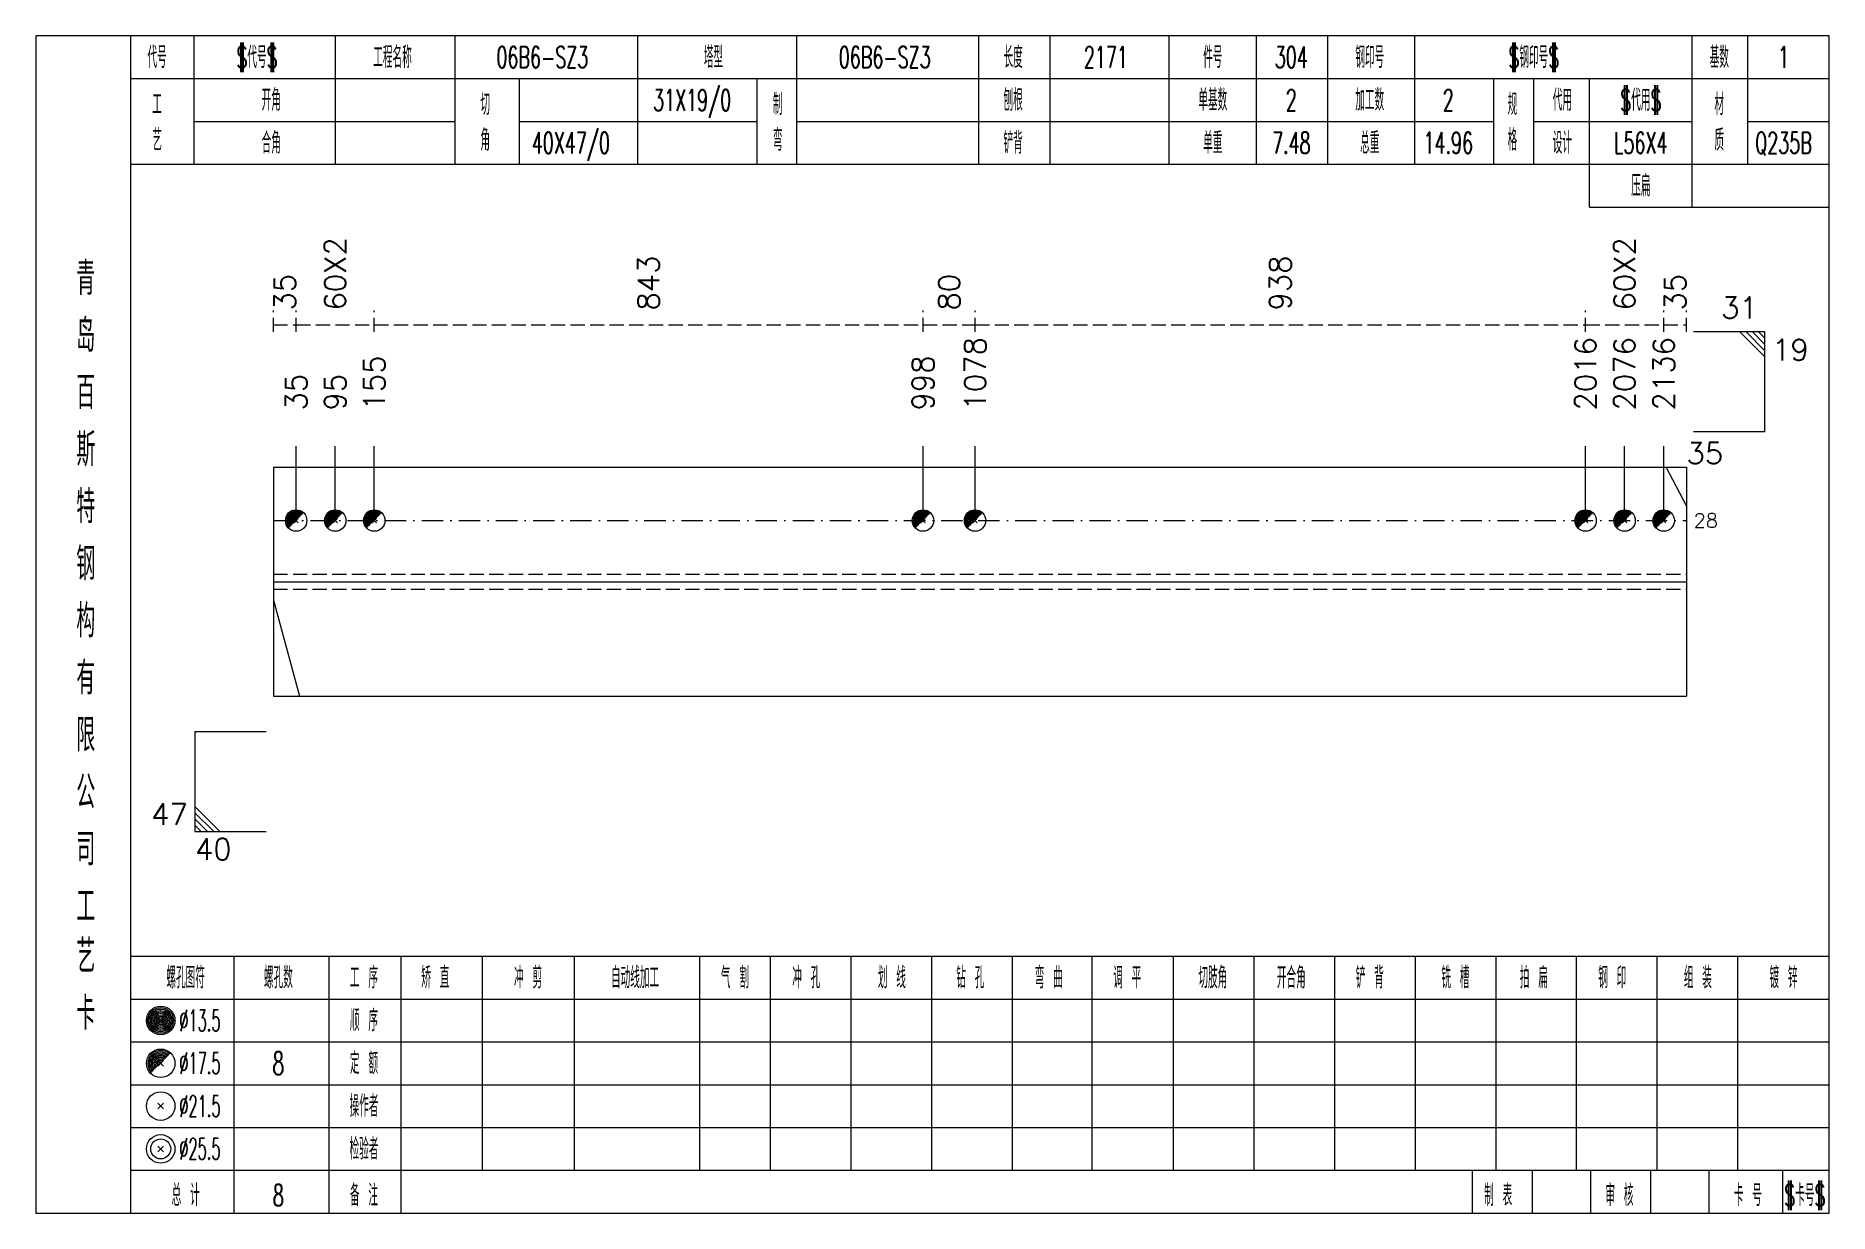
# Model space of a CAD drawing. Extents: x -533 to 8774, y 0 to 7979.
# Drawn here: x 4216.8 to 4468.2, y 6432.7 to 6597.7 of the extents above; entities that cross this region are included whole.
import ezdxf
from ezdxf.enums import TextEntityAlignment as Align

# ---------------------------------------------------------------- set-up
doc = ezdxf.new("R2010")
doc.units = 0
doc.header["$MEASUREMENT"] = 0
doc.linetypes.add('一点画线', pattern=[5.2, 3, -1, 0.2, -1])
doc.linetypes.add('虚线', pattern=[2.75, 2, -0.75])
doc.layers.get('0').update_dxf_attribs({"linetype": 'CONTINUOUS', "lineweight": 25})
for name, color, linetype, lineweight in [('1', 7, 'CONTINUOUS', 25), ('4', 7, 'CONTINUOUS', 25), ('5', 7, 'CONTINUOUS', 25)]:
    doc.layers.add(name, color=color, linetype=linetype, lineweight=lineweight)
doc.styles.get("Standard").update_dxf_attribs({"font": 'simplex.shx', "width": 0.7, "height": 3, "bigfont": 'gbhzfs.shx'})

msp = doc.modelspace()

# ---------------------------------------------------------------- texts
at = {"color": 8, "linetype": 'Continuous', "lineweight": 9}
for s, p in [('60X2', (4258.77, 6559.24)), ('60X2', (4439.53, 6559.24)), ('843', (4302.7, 6559.24)), ('938', (4391.26, 6559.24)), ('35', (4251.7, 6559.24)), ('80', (4344.82, 6559.24)), ('35', (4446.6, 6559.24))]:
    msp.add_text(s, height=3, rotation=90, dxfattribs=at).set_placement(p, align=Align.MIDDLE_LEFT)
at = {"color": 7, "linetype": 'Continuous', "lineweight": 13}
for s, p in [('31', (4458.2, 6557.24)), ('47', (4238.1, 6486.24))]:
    msp.add_text(s, height=3, dxfattribs=at).set_placement(p, align=Align.BOTTOM_RIGHT)
for s, p in [('1078', (4348.47, 6545.24)), ('2016', (4434.06, 6545.24)), ('2076', (4439.53, 6545.24)), ('2136', (4445.01, 6545.24)), ('155', (4264.24, 6545.24)), ('998', (4341.17, 6545.24)), ('35', (4253.29, 6545.24)), ('95', (4258.77, 6545.24))]:
    msp.add_text(s, height=3, rotation=90, dxfattribs=at).set_placement(p, align=Align.MIDDLE_LEFT)
for s, p in [('19', (4460.2, 6555.24)), ('40', (4239.1, 6485.24))]:
    msp.add_text(s, height=3, dxfattribs=at).set_placement(p, align=Align.TOP_LEFT)
for s, height, p in [('35', 3, (4448.2, 6539.24)), ('28', 2, (4449.2, 6529.81))]:
    msp.add_text(s, height=height, dxfattribs=at).set_placement(p, align=Align.MIDDLE_LEFT)
at = {"layer": '4', "color": 1, "linetype": 'Continuous', "lineweight": 13}
for s, height, width, p in [('$代号$', 3, 0.6, (4247.8, 6594.74)), ('$钢印号$', 3, 0.6, (4426.8, 6594.74)), ('代号', 3, 0.6, (4233.8, 6594.74)), ('工程名称', 3, 0.6, (4266.8, 6594.74)), ('06B6-SZ3', 3, 0.6, (4287.8, 6594.74)), ('塔型', 3, 0.6, (4311.8, 6594.74)), ('06B6-SZ3', 3, 0.6, (4335.8, 6594.74)), ('长度', 3, 0.6, (4353.8, 6594.74)), ('2171', 3, 0.6, (4366.8, 6594.74)), ('件号', 3, 0.6, (4381.8, 6594.74)), ('304', 3, 0.6, (4392.8, 6594.74)), ('钢印号', 3, 0.6, (4403.8, 6594.74)), ('基数', 3, 0.6, (4452.8, 6594.74)), ('1', 3, 0.6, (4461.8, 6594.74)), ('工', 3, 0.6, (4233.8, 6588.14)), ('开角', 3, 0.6, (4249.8, 6588.74)), ('切', 3, 0.6, (4279.8, 6588.14)), ('31X19/0', 3, 0.6, (4308.8, 6588.74)), ('制', 3, 0.6, (4320.8, 6588.14)), ('刨根', 3, 0.6, (4353.8, 6588.74)), ('单基数', 3, 0.6, (4381.8, 6588.74)), ('2', 3, 0.6, (4392.8, 6588.74)), ('加工数', 3, 0.6, (4403.8, 6588.74)), ('2', 3, 0.6, (4414.8, 6588.74)), ('规', 3, 0.6, (4423.8, 6588.14)), ('代用', 3, 0.6, (4430.8, 6588.74)), ('$代用$', 3, 0.6, (4441.8, 6588.74)), ('材', 3, 0.6, (4452.8, 6588.14)), ('艺', 3, 0.6, (4233.8, 6583.14)), ('合角', 3, 0.6, (4249.8, 6582.74)), ('角', 3, 0.6, (4279.8, 6583.14)), ('40X47/0', 3, 0.6, (4291.8, 6582.74)), ('弯', 3, 0.6, (4320.8, 6583.14)), ('铲背', 3, 0.6, (4353.8, 6582.74)), ('单重', 3, 0.6, (4381.8, 6582.74)), ('7.48', 3, 0.6, (4392.8, 6582.74)), ('总重', 3, 0.6, (4403.8, 6582.74)), ('14.96', 3, 0.6, (4414.8, 6582.74)), ('格', 3, 0.6, (4423.8, 6583.14)), ('设计', 3, 0.6, (4430.8, 6582.74)), ('L56X4', 3, 0.6, (4441.8, 6582.74)), ('质', 3, 0.6, (4452.8, 6583.14)), ('Q235B', 3, 0.6, (4461.8, 6582.74)), ('压扁', 3, 0.6, (4441.8, 6576.74)), ('青', 4.6, 0.8, (4223.8, 6563.74)), ('岛', 4.6, 0.8, (4223.8, 6555.74)), ('百', 4.6, 0.8, (4223.8, 6547.74)), ('斯', 4.6, 0.8, (4223.8, 6539.74)), ('特', 4.6, 0.8, (4223.8, 6531.74)), ('钢', 4.6, 0.8, (4223.8, 6523.74)), ('构', 4.6, 0.8, (4223.8, 6515.74)), ('有', 4.6, 0.8, (4223.8, 6507.74)), ('限', 4.6, 0.8, (4223.8, 6499.74)), ('公', 4.6, 0.8, (4223.8, 6491.74)), ('司', 4.6, 0.8, (4223.8, 6483.74)), ('工', 4.6, 0.8, (4223.8, 6475.74)), ('艺', 4.6, 0.8, (4223.8, 6468.74)), ('螺孔图符', 3, 0.6, (4237.8, 6465.74)), ('螺孔数', 3, 0.6, (4250.8, 6465.74)), ('工 序', 3, 0.6, (4262.8, 6465.74)), ('矫 直', 3, 0.6, (4272.8, 6465.74)), ('冲 剪', 3, 0.6, (4285.8, 6465.74)), ('自动线加工', 3, 0.6, (4300.8, 6465.74)), ('气 割', 3, 0.6, (4314.8, 6465.74)), ('冲 孔', 3, 0.6, (4324.8, 6465.74)), ('划 线', 3, 0.6, (4336.8, 6465.74)), ('钻 孔', 3, 0.6, (4347.8, 6465.74)), ('弯 曲', 3, 0.6, (4358.8, 6465.74)), ('调 平', 3, 0.6, (4369.8, 6465.74)), ('切肢角', 3, 0.6, (4381.8, 6465.74)), ('开合角', 3, 0.6, (4392.8, 6465.74)), ('铲 背', 3, 0.6, (4403.8, 6465.74)), ('铣 槽', 3, 0.6, (4415.8, 6465.74)), ('拍 扁', 3, 0.6, (4426.8, 6465.74)), ('钢 印', 3, 0.6, (4437.8, 6465.74)), ('组 装', 3, 0.6, (4449.8, 6465.74)), ('镀 锌', 3, 0.6, (4461.8, 6465.74)), ('卡', 4.6, 0.8, (4223.8, 6460.74)), ('%%C13.5', 3, 0.5, (4239.8, 6459.74)), ('顺 序', 3, 0.6, (4262.8, 6459.74)), ('%%C17.5', 3, 0.5, (4239.8, 6453.74)), ('8', 3.2, 0.6, (4250.8, 6453.74)), ('定 额', 3, 0.6, (4262.8, 6453.74)), ('%%C21.5', 3, 0.5, (4239.8, 6447.74)), ('操作者', 3, 0.6, (4262.8, 6447.74)), ('检验者', 3, 0.6, (4262.8, 6441.74)), ('%%C25.5', 3, 0.5, (4239.8, 6441.74)), ('总 计', 3, 0.6, (4237.8, 6435.24)), ('8', 3, 0.6, (4250.8, 6435.24)), ('备 注', 3, 0.6, (4262.8, 6435.24)), ('制 表', 3, 0.6, (4421.8, 6435.24)), ('审 核', 3, 0.6, (4438.8, 6435.24)), ('卡 号', 3, 0.6, (4456.8, 6435.24)), ('$卡号$', 3, 0.6, (4464.8, 6435.24))]:
    msp.add_text(s, height=height, dxfattribs=dict(at, width=width)).set_placement(p, align=Align.MIDDLE_CENTER)

# ---------------------------------------------------------------- blocks, each defined once
blk = doc.blocks.new('孔17.5')
at = {"layer": '5', "color": 7, "linetype": 'Continuous', "lineweight": 0}
for p, q in [((-0.2, -0.2), (0.2, 0.2)), ((-0.2, 0.2), (0.2, -0.2))]:
    blk.add_line(p, q, dxfattribs=at)
at = {"layer": '5', "color": 7, "linetype": 'Continuous', "lineweight": 13}
blk.add_circle((0, 0), 1, dxfattribs=at)
for radius in [0.9, 0.8, 0.7, 0.6, 0.5, 0.4, 0.3, 0.2, 0.1]:
    blk.add_arc((0, 0), radius, 45, 225, dxfattribs=at)

# ---------------------------------------------------------------- linework, layer by layer
at = {"color": 8, "linetype": '虚线', "lineweight": 9}
for p, q in [((4250.1, 6556.24), (4250.1, 6559.24)), ((4253.29, 6556.24), (4253.29, 6559.24)), ((4253.29, 6556.24), (4253.29, 6559.24)), ((4264.24, 6556.24), (4264.24, 6559.24)), ((4264.24, 6556.24), (4264.24, 6559.24)), ((4341.17, 6556.24), (4341.17, 6559.24)), ((4341.17, 6556.24), (4341.17, 6559.24)), ((4348.47, 6556.24), (4348.47, 6559.24)), ((4348.47, 6556.24), (4348.47, 6559.24)), ((4434.06, 6556.24), (4434.06, 6559.24)), ((4434.06, 6556.24), (4434.06, 6559.24)), ((4445.01, 6556.24), (4445.01, 6559.24)), ((4445.01, 6556.24), (4445.01, 6559.24)), ((4448.2, 6556.24), (4448.2, 6559.24)), ((4250.1, 6557.24), (4253.29, 6557.24)), ((4253.29, 6557.24), (4264.24, 6557.24)), ((4264.24, 6557.24), (4341.17, 6557.24)), ((4341.17, 6557.24), (4348.47, 6557.24)), ((4348.47, 6557.24), (4434.06, 6557.24)), ((4434.06, 6557.24), (4445.01, 6557.24)), ((4445.01, 6557.24), (4448.2, 6557.24))]:
    msp.add_line(p, q, dxfattribs=at)
at = {"color": 7, "linetype": 'Continuous', "lineweight": 13}
for p, q in [((4459.2, 6556.24), (4449.2, 6556.24)), ((4455.7, 6556.24), (4459.2, 6552.74)), ((4456.57, 6556.24), (4459.2, 6553.61)), ((4457.45, 6556.24), (4459.2, 6554.49)), ((4458.32, 6556.24), (4459.2, 6555.36)), ((4459.2, 6542.24), (4459.2, 6556.24)), ((4459.2, 6542.24), (4449.2, 6542.24)), ((4253.29, 6529.81), (4253.29, 6540.24)), ((4258.77, 6529.81), (4258.77, 6540.24)), ((4264.24, 6529.81), (4264.24, 6540.24)), ((4341.17, 6529.81), (4341.17, 6540.24)), ((4348.47, 6529.81), (4348.47, 6540.24)), ((4434.06, 6529.81), (4434.06, 6540.24)), ((4439.53, 6529.81), (4439.53, 6540.24)), ((4445.01, 6529.81), (4445.01, 6540.24)), ((4448.2, 6531.86), (4445.37, 6537.31)), ((4250.1, 6518.65), (4253.75, 6505.17)), ((4239.1, 6500.24), (4249.1, 6500.24)), ((4239.1, 6500.24), (4239.1, 6486.24)), ((4242.6, 6486.24), (4239.1, 6489.74)), ((4241.73, 6486.24), (4239.1, 6488.86)), ((4240.85, 6486.24), (4239.1, 6487.99)), ((4239.98, 6486.24), (4239.1, 6487.11)), ((4239.1, 6486.24), (4249.1, 6486.24))]:
    msp.add_line(p, q, dxfattribs=at)
at = {"color": 7, "linetype": 'Continuous', "lineweight": 18}
for p, q in [((4250.1, 6537.31), (4250.1, 6505.17)), ((4250.1, 6537.31), (4448.2, 6537.31)), ((4448.2, 6537.31), (4448.2, 6505.17)), ((4250.1, 6521.24), (4448.2, 6521.24))]:
    msp.add_line(p, q, dxfattribs=at)
at = {"color": 3, "linetype": '一点画线', "lineweight": 13}
msp.add_line((4250.1, 6529.81), (4448.2, 6529.81), dxfattribs=at)
at = {"color": 1, "linetype": '虚线', "lineweight": 18}
for p, q in [((4250.1, 6522.31), (4448.2, 6522.31)), ((4250.1, 6520.17), (4448.2, 6520.17))]:
    msp.add_line(p, q, dxfattribs=at)
at = {"layer": '1', "color": 7, "linetype": 'Continuous', "lineweight": 18}
msp.add_line((4250.1, 6505.17), (4448.2, 6505.17), dxfattribs=at)
at = {"layer": '4', "color": 1, "linetype": 'Continuous', "lineweight": 18}
for p, q in [((4230.1, 6432.74), (4230.1, 6597.74)), ((4239, 6579.74), (4239, 6597.74)), ((4258.8, 6579.74), (4258.8, 6597.74)), ((4275.6, 6579.74), (4275.6, 6597.74)), ((4301.2, 6579.74), (4301.2, 6597.74)), ((4323.5, 6579.74), (4323.5, 6597.74)), ((4349, 6579.74), (4349, 6597.74)), ((4359, 6579.74), (4359, 6597.74)), ((4375.7, 6579.74), (4375.7, 6597.74)), ((4387.9, 6579.74), (4387.9, 6597.74)), ((4397.9, 6579.74), (4397.9, 6597.74)), ((4410.1, 6579.74), (4410.1, 6597.74)), ((4449, 6573.74), (4449, 6597.74)), ((4456.8, 6579.74), (4456.8, 6597.74)), ((4230.1, 6591.74), (4468.2, 6591.74)), ((4284.6, 6579.74), (4284.6, 6591.74)), ((4317.9, 6579.74), (4317.9, 6591.74)), ((4421.2, 6579.74), (4421.2, 6591.74)), ((4426.8, 6579.74), (4426.8, 6591.74)), ((4434.6, 6573.74), (4434.6, 6591.74)), ((4239, 6585.74), (4275.6, 6585.74)), ((4284.6, 6585.74), (4317.9, 6585.74)), ((4323.5, 6585.74), (4421.2, 6585.74)), ((4426.8, 6585.74), (4449, 6585.74)), ((4456.8, 6585.74), (4468.2, 6585.74)), ((4230.1, 6579.74), (4468.2, 6579.74)), ((4434.6, 6573.74), (4468.2, 6573.74)), ((4230.1, 6468.74), (4468.2, 6468.74)), ((4244.6, 6432.74), (4244.6, 6468.74)), ((4257.9, 6432.74), (4257.9, 6468.74)), ((4268, 6432.74), (4268, 6468.74)), ((4279.4, 6438.74), (4279.4, 6468.74)), ((4292.3, 6438.74), (4292.3, 6468.74)), ((4309.9, 6438.74), (4309.9, 6468.74)), ((4319.8, 6438.74), (4319.8, 6468.74)), ((4331.1, 6438.74), (4331.1, 6468.74)), ((4342.4, 6438.74), (4342.4, 6468.74)), ((4353.7, 6438.74), (4353.7, 6468.74)), ((4364.9, 6438.74), (4364.9, 6468.74)), ((4376.3, 6438.74), (4376.3, 6468.74)), ((4387.6, 6438.74), (4387.6, 6468.74)), ((4398.9, 6438.74), (4398.9, 6468.74)), ((4410.2, 6438.74), (4410.2, 6468.74)), ((4421.5, 6438.74), (4421.5, 6468.74)), ((4432.8, 6438.74), (4432.8, 6468.74)), ((4444.1, 6438.74), (4444.1, 6468.74)), ((4455.4, 6438.74), (4455.4, 6468.74)), ((4230.1, 6462.74), (4468.2, 6462.74)), ((4230.1, 6456.74), (4468.2, 6456.74)), ((4230.1, 6450.74), (4468.2, 6450.74)), ((4230.1, 6444.74), (4468.2, 6444.74)), ((4230.1, 6438.74), (4468.2, 6438.74)), ((4418.2, 6432.74), (4418.2, 6438.74)), ((4426.6, 6432.74), (4426.6, 6438.74)), ((4434.8, 6432.74), (4434.8, 6438.74)), ((4443.2, 6432.74), (4443.2, 6438.74)), ((4451.4, 6432.74), (4451.4, 6438.74)), ((4461.7, 6432.74), (4461.7, 6438.74))]:
    msp.add_line(p, q, dxfattribs=at)
at = {"layer": '4', "color": 7, "linetype": 'Continuous', "lineweight": 13}
for p, q in [((4234.1, 6459.54), (4234.5, 6459.94)), ((4234.5, 6459.54), (4234.1, 6459.94)), ((4233.9, 6447.34), (4234.7, 6448.14)), ((4234.7, 6447.34), (4233.9, 6448.14)), ((4233.9, 6441.34), (4234.7, 6442.14)), ((4234.7, 6441.34), (4233.9, 6442.14))]:
    msp.add_line(p, q, dxfattribs=at)
at = {"layer": '4', "color": 7, "linetype": 'Continuous', "lineweight": 0}
for p, q in [((4233.9, 6453.34), (4234.7, 6454.14)), ((4233.9, 6454.14), (4234.7, 6453.34))]:
    msp.add_line(p, q, dxfattribs=at)
at = {"layer": '4', "color": 1, "linetype": 'Continuous', "lineweight": 18}
msp.add_lwpolyline([(4216.8, 6597.74), (4216.8, 6432.74), (4468.2, 6432.74), (4468.2, 6597.74)], close=True, dxfattribs=at)
at = {"layer": '4', "color": 7, "linetype": 'Continuous', "lineweight": 13}
for centre, radius in [((4234.3, 6459.74), 2), ((4234.3, 6459.74), 1.8), ((4234.3, 6459.74), 1.6), ((4234.3, 6459.74), 1.4), ((4234.3, 6459.74), 1.2), ((4234.3, 6459.74), 1), ((4234.3, 6459.74), 0.8), ((4234.3, 6459.74), 0.6), ((4234.3, 6459.74), 0.4), ((4234.3, 6459.74), 0.2), ((4234.3, 6453.74), 2), ((4234.3, 6447.74), 2), ((4234.3, 6441.74), 2), ((4234.3, 6441.74), 1.4)]:
    msp.add_circle(centre, radius, dxfattribs=at)
for radius in [1.8, 1.6, 1.4, 1.2, 1, 0.8, 0.6, 0.4, 0.2]:
    msp.add_arc((4234.3, 6453.74), radius, 45, 225, dxfattribs=at)

# ---------------------------------------------------------------- block references
at = {"color": 7, "linetype": 'Continuous', "lineweight": 13, "xscale": 1.5, "yscale": 1.5, "zscale": 1.5}
for p in [(4253.29, 6529.81), (4258.77, 6529.81), (4264.24, 6529.81), (4341.17, 6529.81), (4348.47, 6529.81), (4434.06, 6529.81), (4439.53, 6529.81), (4445.01, 6529.81)]:
    msp.add_blockref('孔17.5', p, dxfattribs=at)

msp.set_redraw_order([(e.dxf.handle, doc.entitydb.next_handle()) for e in msp.query("TEXT MTEXT ATTDEF DIMENSION ARC_DIMENSION")])  # texts and dimensions are drawn at this point

doc.saveas('drawing.dxf')
